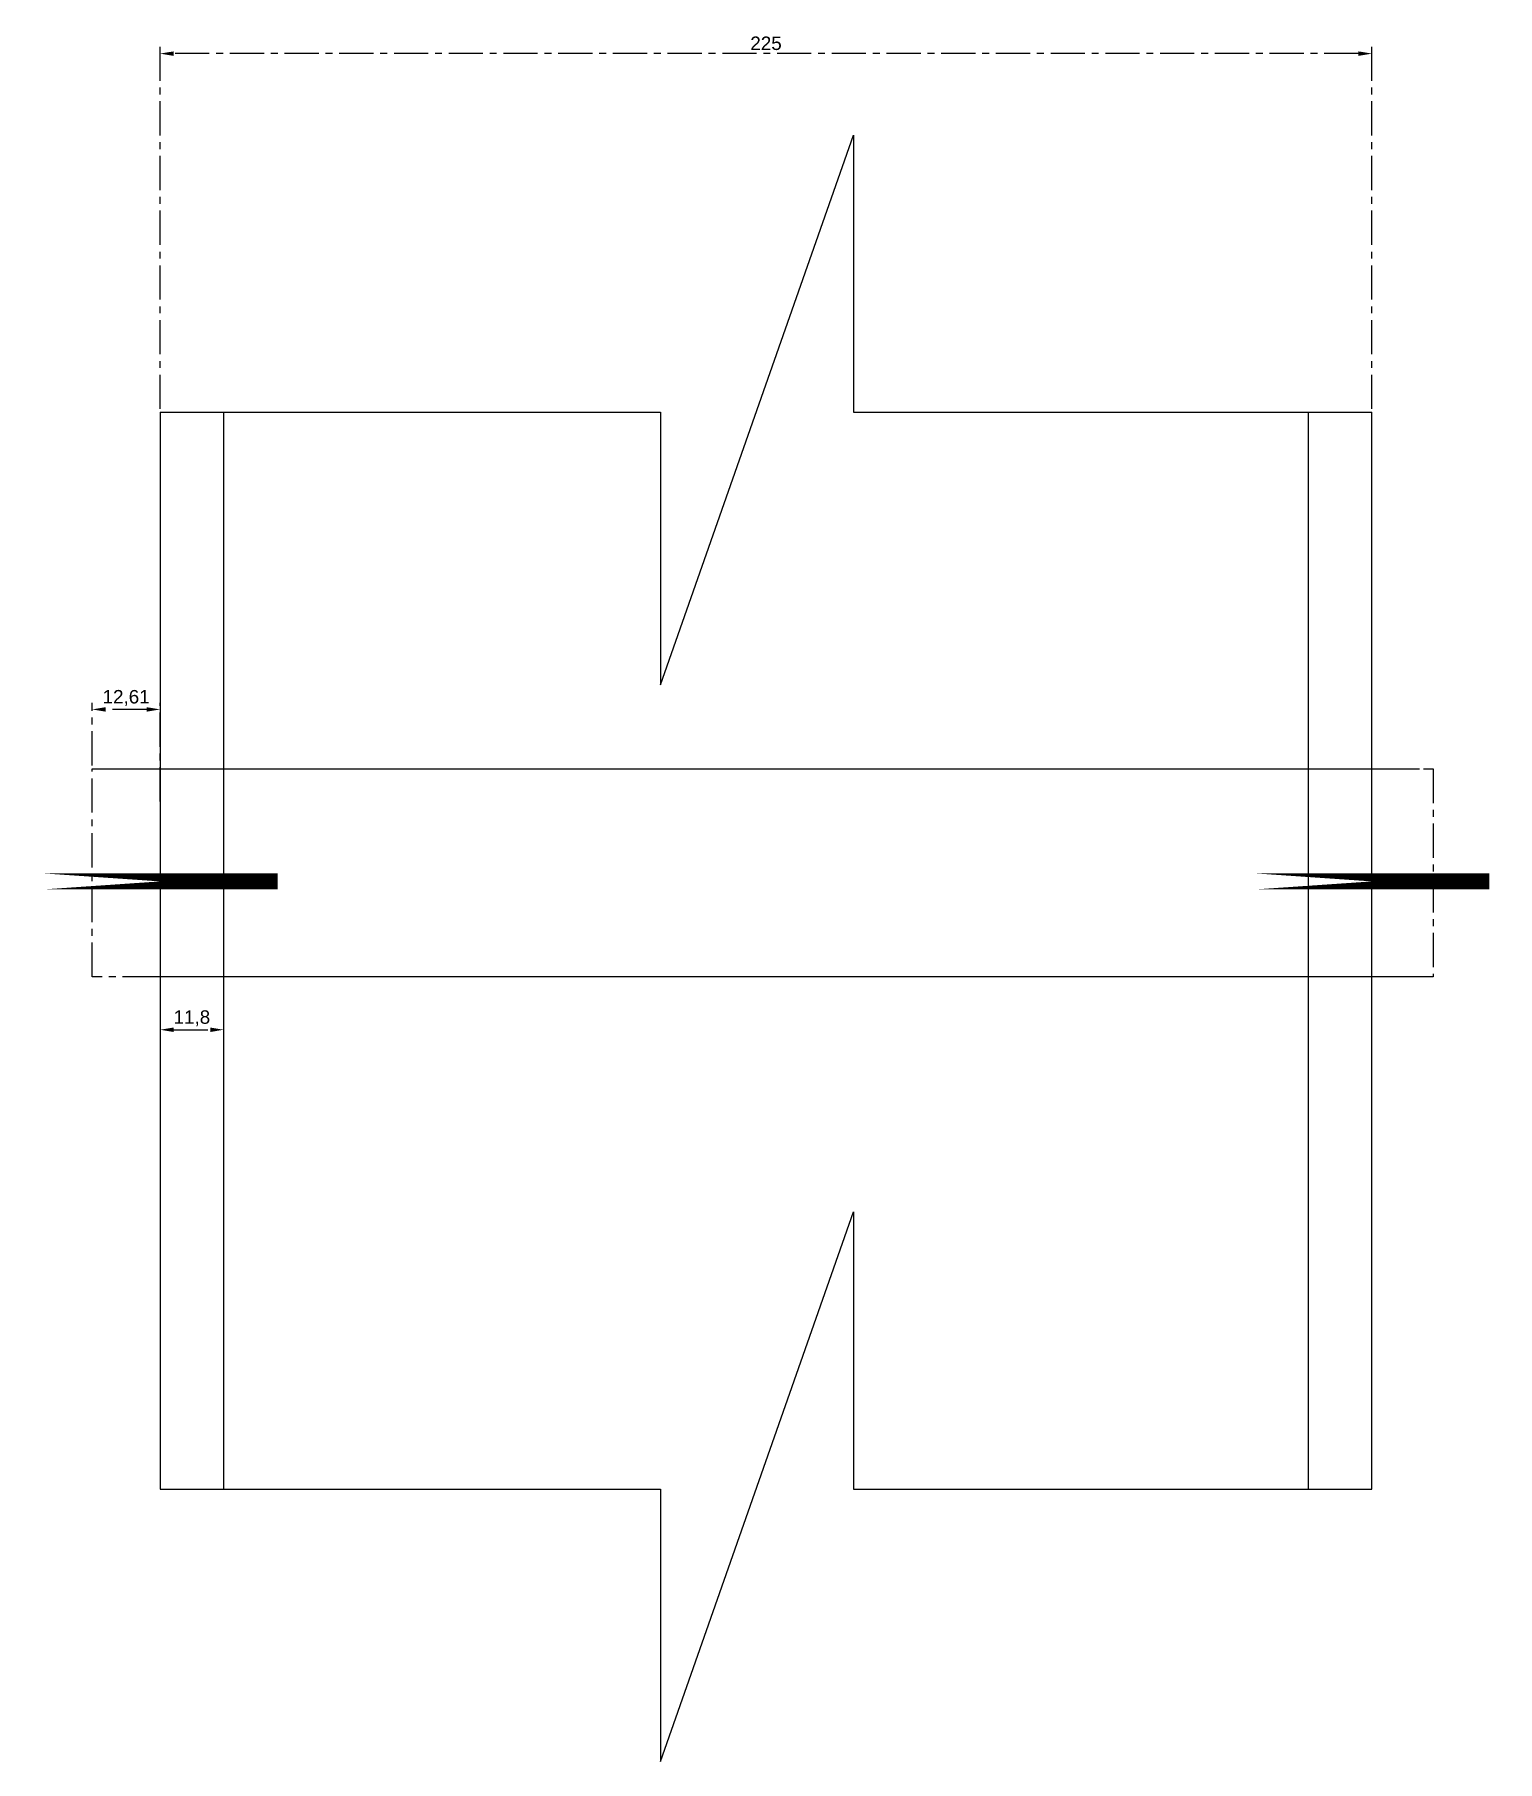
# Model space of a CAD drawing. Header units: millimetres. Extents: x 4395 to 7387, y 3075 to 7490.
# Drawn here: x 5489.4 to 5761, y 6476.4 to 6797.2 of the extents above; entities that cross this region are included whole.
import ezdxf

# ---------------------------------------------------------------- set-up
doc = ezdxf.new("R2010")
doc.units = ezdxf.units.MM
doc.linetypes.add('CENTER', pattern=[50.8, 31.75, -6.35, 6.35, -6.35])
doc.styles.get("Standard").update_dxf_attribs({"font": 'arial.ttf'})
doc.dimstyles.new('ISO-25', dxfattribs={"dimtxt": 2.5, "dimasz": 2.5, "dimexe": 1.25, "dimexo": 0.625, "dimtad": 1, "dimtxsty": 'Standard', "dimcen": 2.5, "dimadec": 0, "dimazin": 0, "dimtfac": 1, "dimtmove": 0, "dimatfit": 3, "dimfxl": 1, "dimarcsym": 0})

msp = doc.modelspace()

# ---------------------------------------------------------------- blocks, each defined once
blk = doc.blocks.new('*D85')
at = {"color": 0, "linetype": 'CENTER', "lineweight": -2, "ltscale": 0.2, "transparency": 16777216}
for p, q in [((5512.68, 6660.18), (5512.68, 6611.1)), ((5524.48, 6660.18), (5524.48, 6611.1)), ((5515.18, 6612.35), (5521.98, 6612.35))]:
    blk.add_line(p, q, dxfattribs=at)
at = {"color": 0, "linetype": 'CENTER', "ltscale": 0.2, "transparency": 16777216}
for points in [[(5515.18, 6612.76), (5515.18, 6611.93), (5512.68, 6612.35)], [(5521.98, 6612.76), (5521.98, 6611.93), (5524.48, 6612.35)]]:
    blk.add_solid(points, dxfattribs=at)
at = {"layer": 'DEFPOINTS', "color": 0, "linetype": 'CENTER', "ltscale": 0.2, "transparency": 16777216}
for p in [(5512.68, 6660.81), (5524.48, 6660.81), (5524.48, 6612.35)]:
    blk.add_point(p, dxfattribs=at)
at = {"color": 0, "linetype": 'CENTER', "ltscale": 0.2, "transparency": 16777216, "insert": (5518.58, 6614.47), "char_height": 2.5, "attachment_point": 5}
blk.add_mtext('11,8', dxfattribs=at)
blk = doc.blocks.new('*D86')
at = {"color": 0, "linetype": 'CENTER', "lineweight": -2, "ltscale": 0.2, "transparency": 16777216}
for p, q in [((5500.07, 6661.43), (5500.07, 6673.1)), ((5510.18, 6671.85), (5502.57, 6671.85)), ((5512.68, 6654.75), (5512.68, 6673.1))]:
    blk.add_line(p, q, dxfattribs=at)
at = {"color": 0, "linetype": 'CENTER', "ltscale": 0.2, "transparency": 16777216}
for points in [[(5502.57, 6672.26), (5502.57, 6671.43), (5500.07, 6671.85)], [(5510.18, 6672.26), (5510.18, 6671.43), (5512.68, 6671.85)]]:
    blk.add_solid(points, dxfattribs=at)
at = {"layer": 'DEFPOINTS', "color": 0, "linetype": 'CENTER', "ltscale": 0.2, "transparency": 16777216}
for p in [(5500.07, 6671.85), (5500.07, 6660.81), (5512.68, 6654.13)]:
    blk.add_point(p, dxfattribs=at)
at = {"color": 0, "linetype": 'CENTER', "ltscale": 0.2, "transparency": 16777216, "insert": (5506.37, 6673.97), "char_height": 2.5, "attachment_point": 5}
blk.add_mtext('12,61', dxfattribs=at)
blk = doc.blocks.new('*D87')
at = {"color": 0, "linetype": 'CENTER', "lineweight": -2, "ltscale": 0.2, "transparency": 16777216}
for p, q in [((5512.68, 6727.66), (5512.68, 6794.91)), ((5737.68, 6727.66), (5737.68, 6794.91)), ((5735.18, 6793.66), (5515.18, 6793.66))]:
    blk.add_line(p, q, dxfattribs=at)
at = {"color": 0, "linetype": 'CENTER', "ltscale": 0.2, "transparency": 16777216}
for points in [[(5515.18, 6794.07), (5515.18, 6793.24), (5512.68, 6793.66)], [(5735.18, 6794.07), (5735.18, 6793.24), (5737.68, 6793.66)]]:
    blk.add_solid(points, dxfattribs=at)
at = {"layer": 'DEFPOINTS', "color": 0, "linetype": 'CENTER', "ltscale": 0.2, "transparency": 16777216}
for p in [(5512.68, 6793.66), (5512.68, 6727.03), (5737.68, 6727.03)]:
    blk.add_point(p, dxfattribs=at)
at = {"color": 0, "linetype": 'CENTER', "ltscale": 0.2, "transparency": 16777216, "insert": (5625.18, 6795.56), "char_height": 2.5, "attachment_point": 5}
blk.add_mtext('225', dxfattribs=at)

# ---------------------------------------------------------------- dimensions: what is measured, and where the dimension line sits
at = {"linetype": 'CENTER', "ltscale": 0.2}
for base, p1, p2, picture, middle in [((5512.676, 6793.658), (5737.676, 6727.034), (5512.676, 6727.034), '*D87', (5625.176, 6795.56)), ((5500.069, 6671.845), (5512.676, 6654.126), (5500.069, 6660.807), '*D86', (5506.372, 6673.972)), ((5524.476, 6612.347), (5512.676, 6660.807), (5524.476, 6660.807), '*D85', (5518.576, 6614.475))]:
    dim = msp.add_linear_dim(base=base, p1=p1, p2=p2, dimstyle='ISO-25', dxfattribs=at)
    dim.commit()
    dim.dimension.update_dxf_attribs({"geometry": picture, "text_midpoint": middle})

# ---------------------------------------------------------------- linework, layer by layer
at = {"ltscale": 0.2}
for p, q in [((5605.586, 6676.44), (5641.398, 6778.535)), ((5641.398, 6778.535), (5641.398, 6727.034)), ((5512.676, 6727.034), (5605.586, 6727.034)), ((5512.676, 6727.034), (5512.676, 6527.034)), ((5524.476, 6727.034), (5524.476, 6527.034)), ((5605.586, 6727.034), (5605.586, 6676.44)), ((5641.398, 6727.034), (5737.676, 6727.034)), ((5725.876, 6527.034), (5725.876, 6727.034)), ((5737.676, 6527.034), (5737.676, 6727.034)), ((5605.586, 6476.44), (5641.398, 6578.535)), ((5641.398, 6578.535), (5641.398, 6527.034)), ((5512.676, 6527.034), (5605.586, 6527.034)), ((5605.586, 6527.034), (5605.586, 6476.44)), ((5641.398, 6527.034), (5737.676, 6527.034))]:
    msp.add_line(p, q, dxfattribs=at)
at = {"linetype": 'CENTER', "ltscale": 0.2}
for p, q in [((5500.069, 6622.195), (5500.069, 6660.807)), ((5500.069, 6660.807), (5502.33, 6660.807)), ((5737.069, 6660.807), (5737.069, 6660.807)), ((5737.069, 6660.807), (5749.069, 6660.807)), ((5749.069, 6660.807), (5749.069, 6622.195)), ((5512.069, 6622.195), (5500.069, 6622.195)), ((5749.069, 6622.195), (5746.52, 6622.195))]:
    msp.add_line(p, q, dxfattribs=at)
at = {"ltscale": 0.2}
for points in [[(5502.33, 6660.807), (5746.52, 6660.807)], [(5746.52, 6622.195), (5512.069, 6622.195)]]:
    msp.add_lwpolyline(points, dxfattribs=at)
at = {"linetype": 'CENTER', "ltscale": 0.2, "const_width": 3}
for points in [[(5490.871, 6639.902), (5534.48, 6639.902), (5534.48, 6639.902), (5490.871, 6639.902)], [(5715.871, 6639.902), (5759.48, 6639.902), (5759.48, 6639.902), (5715.871, 6639.902)]]:
    msp.add_lwpolyline(points, close=True, dxfattribs=at)

msp.set_redraw_order([(e.dxf.handle, doc.entitydb.next_handle()) for e in msp.query("TEXT MTEXT ATTDEF DIMENSION ARC_DIMENSION")])  # texts and dimensions are drawn at this point

doc.saveas('drawing.dxf')
